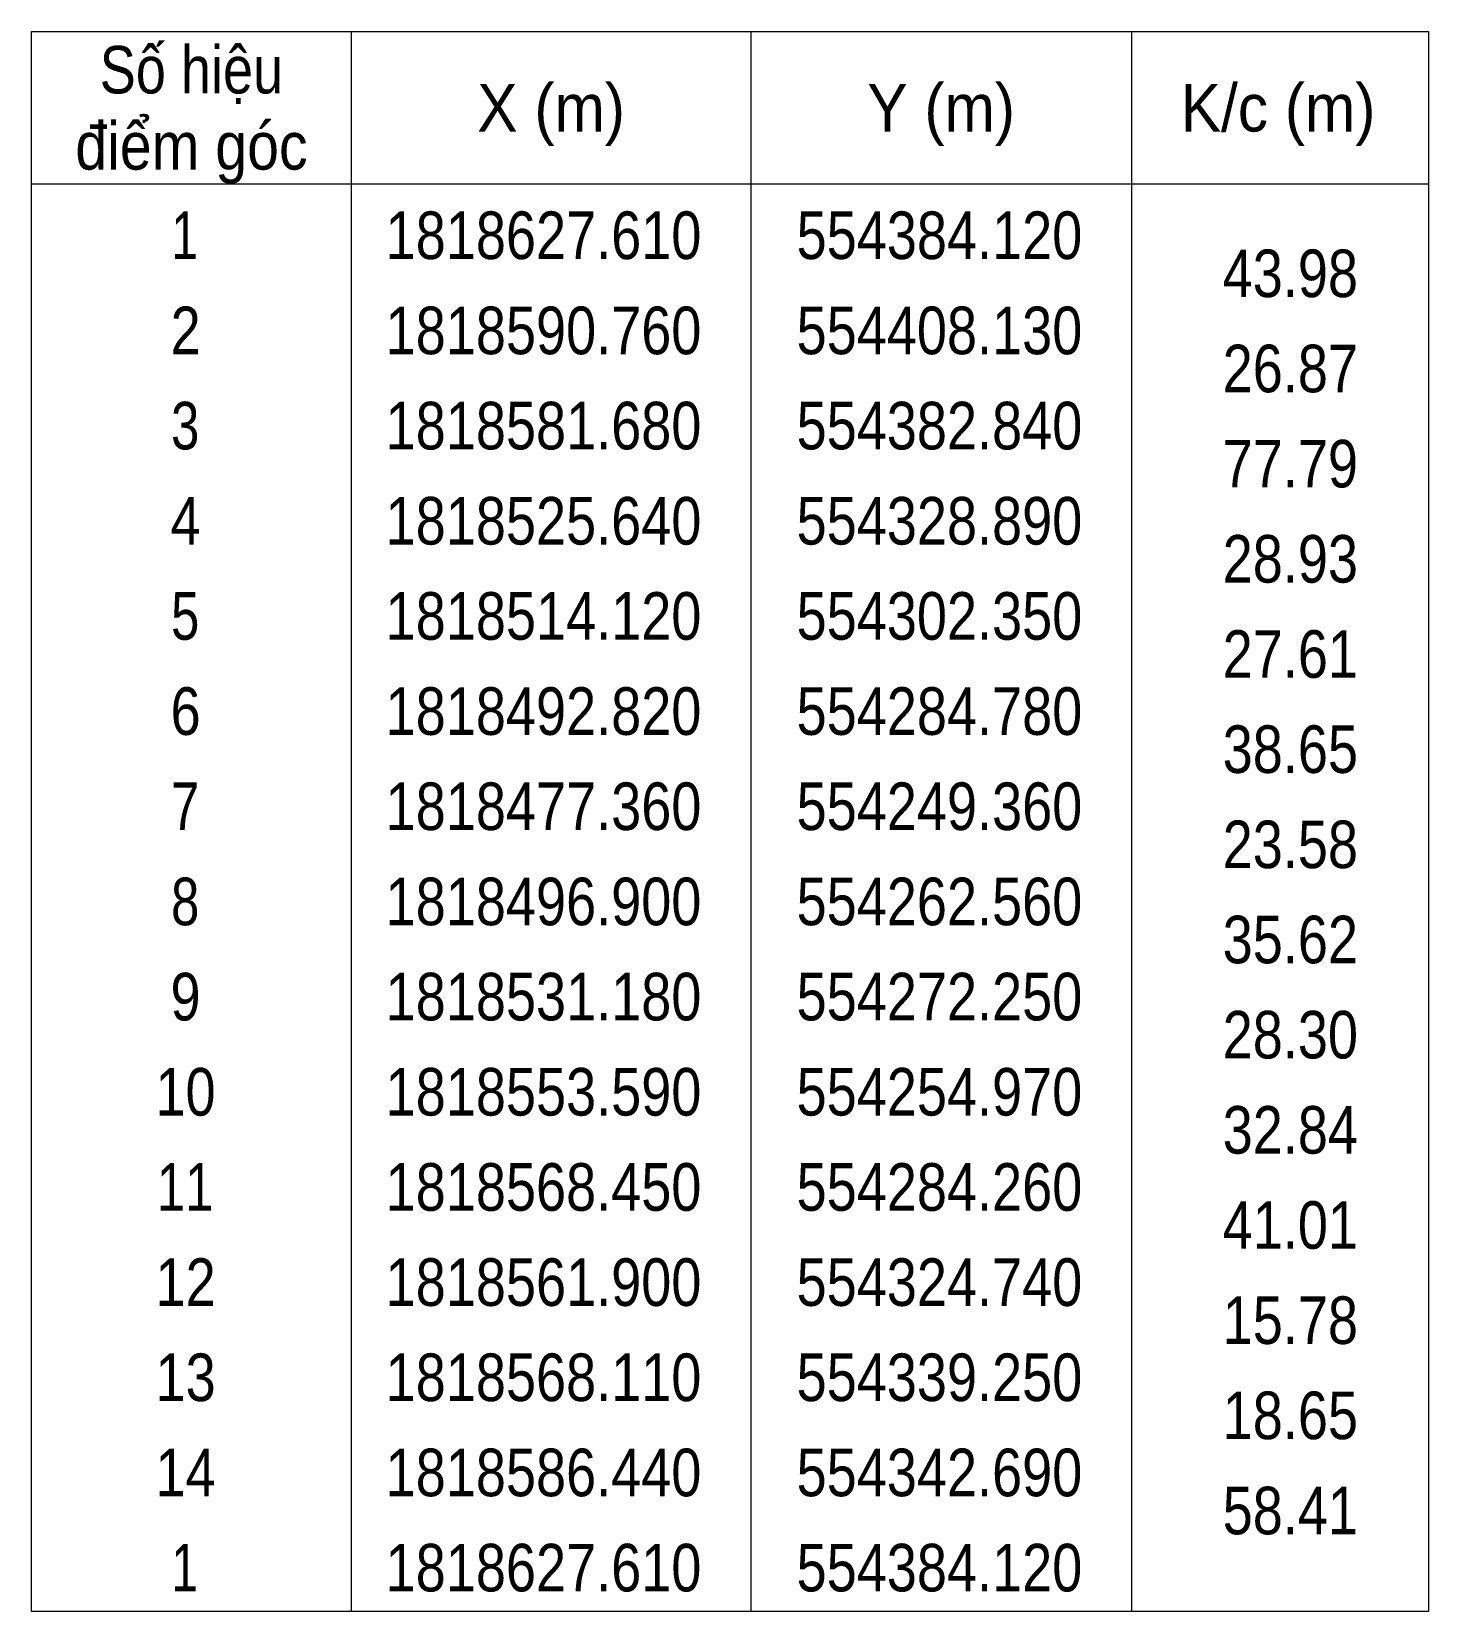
# Model space of a CAD drawing. Header units: metres. Extents: x 553651 to 554629, y 1818228 to 1818818.
# Drawn here: x 554555.8 to 554629.2, y 1818553.7 to 1818636.7 of the extents above; entities that cross this region are included whole.
import ezdxf
from ezdxf.enums import TextEntityAlignment as Align

# ---------------------------------------------------------------- set-up
doc = ezdxf.new("R2010")
doc.units = ezdxf.units.M
doc.layers.add('63', color=7, linetype='Continuous', lineweight=13)

msp = doc.modelspace()

# ---------------------------------------------------------------- texts
at = {"layer": '63'}
for s, width, p in [('Số hiệu', 0.85, (554564.18, 1818633.48)), ('X (m)', 0.95, (554583.08, 1818631.48)), ('Y (m)', 0.95, (554603.575, 1818631.48)), ('K/c (m)', 0.95, (554621.28, 1818631.48)), ('điểm góc', 0.9, (554564.18, 1818629.48)), (' 1', 0.75, (554563.475, 1818624.78)), ('1818627.610', 0.85, (554582.68, 1818624.78)), ('554384.120', 0.85, (554603.485, 1818624.78)), (' 2', 0.85, (554563.48, 1818619.78)), ('1818590.760', 0.85, (554582.68, 1818619.78)), ('554408.130', 0.85, (554603.485, 1818619.78)), (' 3', 0.8, (554563.48, 1818614.78)), ('1818581.680', 0.85, (554582.68, 1818614.78)), ('554382.840', 0.85, (554603.485, 1818614.78)), (' 4', 0.85, (554563.475, 1818609.78)), ('1818525.640', 0.85, (554582.68, 1818609.78)), ('554328.890', 0.85, (554603.485, 1818609.78)), (' 5', 0.8, (554563.48, 1818604.78)), ('1818514.120', 0.85, (554582.68, 1818604.78)), ('554302.350', 0.85, (554603.485, 1818604.78)), (' 6', 0.85, (554563.48, 1818599.78)), ('1818492.820', 0.85, (554582.68, 1818599.78)), ('554284.780', 0.85, (554603.485, 1818599.78)), (' 7', 0.8, (554563.48, 1818594.78)), ('1818477.360', 0.85, (554582.68, 1818594.78)), ('554249.360', 0.85, (554603.485, 1818594.78)), (' 8', 0.8, (554563.48, 1818589.78)), ('1818496.900', 0.85, (554582.68, 1818589.78)), ('554262.560', 0.85, (554603.485, 1818589.78)), (' 9', 0.85, (554563.475, 1818584.78)), ('1818531.180', 0.85, (554582.68, 1818584.78)), ('554272.250', 0.85, (554603.485, 1818584.78)), (' 10', 0.85, (554563.475, 1818579.78)), ('1818553.590', 0.85, (554582.68, 1818579.78)), ('554254.970', 0.85, (554603.485, 1818579.78)), ('1818568.450', 0.85, (554582.68, 1818574.78)), ('554284.260', 0.85, (554603.485, 1818574.78)), (' 11', 0.8, (554563.475, 1818574.78)), (' 12', 0.85, (554563.48, 1818569.78)), ('1818561.900', 0.85, (554582.68, 1818569.78)), ('554324.740', 0.85, (554603.485, 1818569.78)), (' 13', 0.85, (554563.48, 1818564.78)), ('1818568.110', 0.85, (554582.68, 1818564.78)), ('554339.250', 0.85, (554603.485, 1818564.78)), (' 14', 0.85, (554563.475, 1818559.78)), ('1818586.440', 0.85, (554582.68, 1818559.78)), ('554342.690', 0.85, (554603.485, 1818559.78)), (' 1', 0.75, (554563.475, 1818554.78)), ('1818627.610', 0.85, (554582.68, 1818554.78)), ('554384.120', 0.85, (554603.485, 1818554.78))]:
    msp.add_text(s, height=2.5, dxfattribs=dict(at, width=width)).set_placement(p, align=Align.CENTER)
at = {"layer": '63', "width": 0.85}
for s, p in [('43.98', (554625.48, 1818622.78)), ('26.87', (554625.48, 1818617.78)), ('77.79', (554625.48, 1818612.78)), ('28.93', (554625.48, 1818607.78)), ('27.61', (554625.48, 1818602.78)), ('38.65', (554625.48, 1818597.78)), ('23.58', (554625.48, 1818592.78)), ('35.62', (554625.48, 1818587.78)), ('28.30', (554625.48, 1818582.78)), ('32.84', (554625.48, 1818577.78)), ('41.01', (554625.48, 1818572.78)), ('15.78', (554625.48, 1818567.78)), ('18.65', (554625.48, 1818562.78)), ('58.41', (554625.48, 1818557.78))]:
    msp.add_text(s, height=2.5, dxfattribs=at).set_placement(p, align=Align.RIGHT)

# ---------------------------------------------------------------- linework, layer by layer
at = {"layer": '63'}
for p, q in [((554572.58, 1818636.73), (554572.58, 1818553.73)), ((554593.58, 1818636.73), (554593.58, 1818553.73)), ((554613.58, 1818636.73), (554613.58, 1818553.73)), ((554555.78, 1818628.73), (554629.18, 1818628.73))]:
    msp.add_line(p, q, dxfattribs=at)
msp.add_lwpolyline([(554555.78, 1818636.73), (554629.18, 1818636.73), (554629.18, 1818553.73), (554555.78, 1818553.73)], close=True, dxfattribs=at)

msp.set_redraw_order([(e.dxf.handle, doc.entitydb.next_handle()) for e in msp.query("TEXT MTEXT ATTDEF DIMENSION ARC_DIMENSION")])  # texts and dimensions are drawn at this point

doc.saveas('drawing.dxf')
